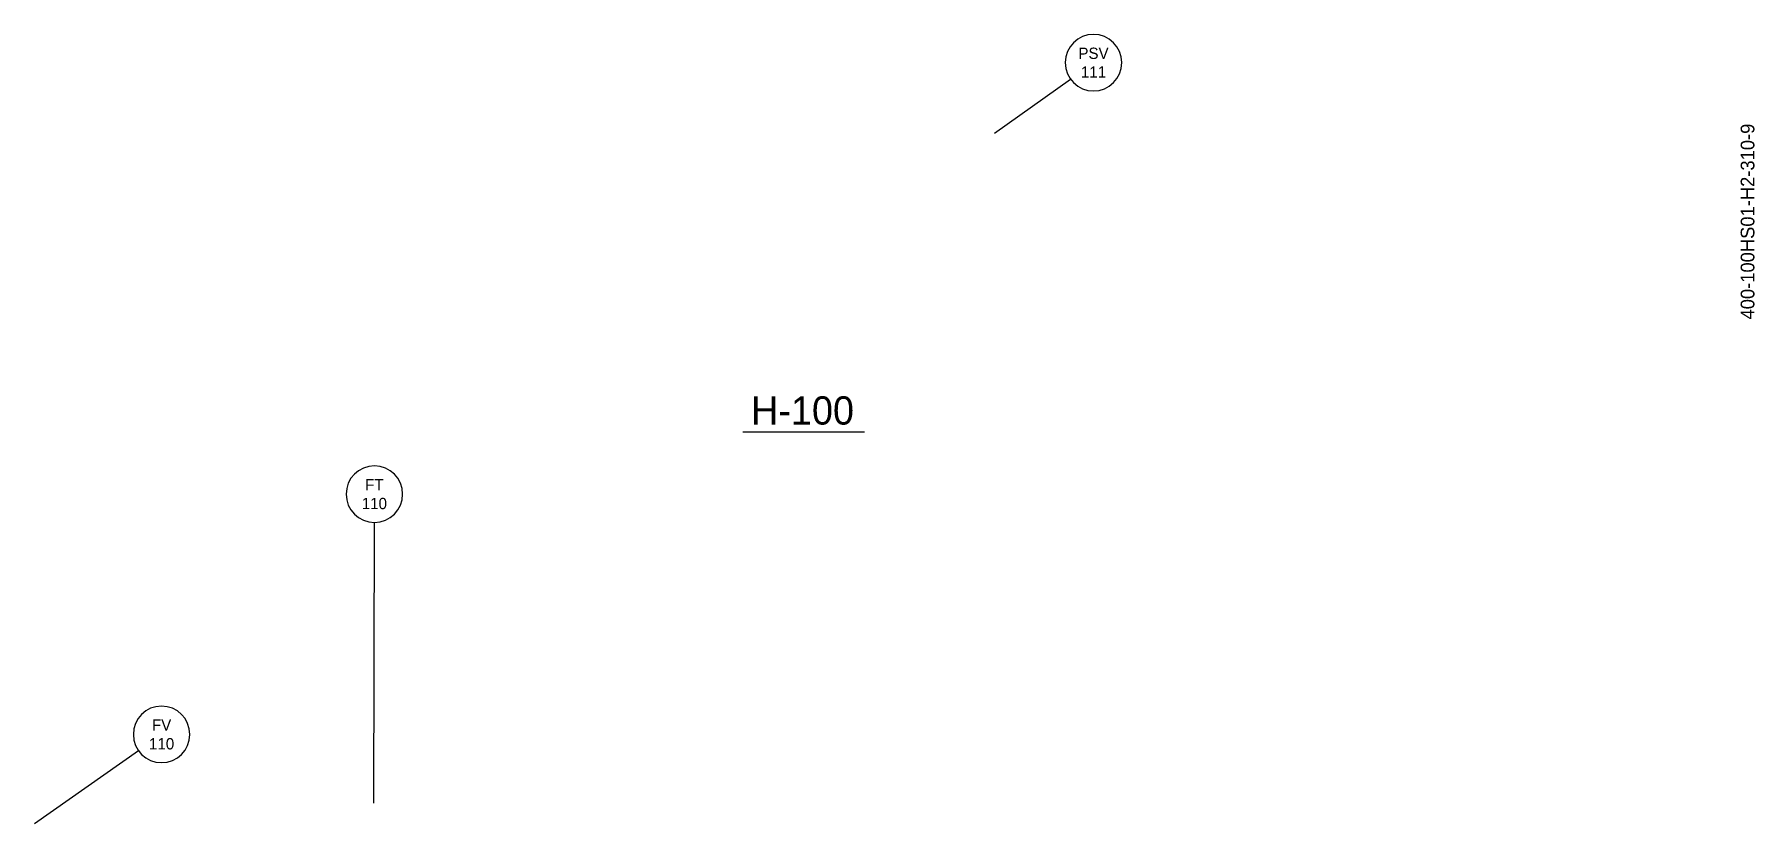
# Model space of a CAD drawing. Header units: millimetres. Extents: x 0 to 578, y 0 to 520.
# Drawn here: x 116.9 to 421.2, y 178.5 to 318.1 of the extents above; entities that cross this region are included whole.
import ezdxf
from ezdxf.enums import TextEntityAlignment as Align

# ---------------------------------------------------------------- set-up
doc = ezdxf.new("R2010")
doc.units = ezdxf.units.MM
doc.layers.add('Instrument', color=250, linetype='Continuous')
doc.layers.add('Text', color=7, linetype='Continuous')
doc.dimstyles.new('ISO-25', dxfattribs={"dimtxt": 2.5, "dimasz": 2.5, "dimexe": 1.25, "dimexo": 0.625, "dimtad": 1, "dimtxsty": 'Standard', "dimcen": 2.5, "dimadec": 0, "dimazin": 0, "dimtfac": 1, "dimtmove": 0, "dimatfit": 3, "dimfxl": 1, "dimarcsym": 0})

# ---------------------------------------------------------------- blocks, each defined once
blk = doc.blocks.new('*U4')
at = {"color": 0, "linetype": 'ByBlock', "lineweight": -3}
blk.add_line((-0.422, -0.152), (0.438, -0.152), dxfattribs=at)
at = {"color": 0, "linetype": 'ByBlock', "lineweight": -2}
blk.add_attdef('#(Equipment.Tag)', text='', height=0.2, dxfattribs=at).set_placement((0, 0), align=Align.MIDDLE)
blk = doc.blocks.new('*U17')
at = {"color": 0, "linetype": 'ByBlock', "lineweight": -2}
for start, end in [(0, 180), (180, 0)]:
    blk.add_arc((0, 0), 0.25, start, end, dxfattribs=at)
blk.add_wipeout([(-0.12, 0.149), (0.125, 0.151), (0.125, 0.024), (-0.12, 0.024)], dxfattribs=at)
blk.add_wipeout([(-0.118, -0.024), (0.122, -0.024), (0.122, -0.155), (-0.118, -0.155)], dxfattribs=at)
for tag, p in [('#(TargetObject.Type)', (0, 0.083)), ('#(TargetObject.LoopNumber)', (0, -0.083))]:
    blk.add_attdef(tag, text='', height=0.1, dxfattribs=at).set_placement(p, align=Align.MIDDLE_CENTER)
blk = doc.blocks.new('*U16')
at = {"color": 0, "linetype": 'ByBlock', "lineweight": -2}
for start, end in [(0, 180), (180, 0)]:
    blk.add_arc((0, 0), 0.25, start, end, dxfattribs=at)
blk.add_wipeout([(-0.102, 0.149), (0.107, 0.151), (0.107, 0.024), (-0.102, 0.024)], dxfattribs=at)
blk.add_wipeout([(-0.118, -0.024), (0.122, -0.024), (0.122, -0.155), (-0.118, -0.155)], dxfattribs=at)
for tag, p in [('#(TargetObject.Type)', (0, 0.083)), ('#(TargetObject.LoopNumber)', (0, -0.083))]:
    blk.add_attdef(tag, text='', height=0.1, dxfattribs=at).set_placement(p, align=Align.MIDDLE_CENTER)
blk = doc.blocks.new('Pipeline Tag_block')
at = {"color": 0, "linetype": 'ByBlock', "lineweight": -2}
blk.add_attdef('#(TargetObject.Tag)', text='', height=0.1, dxfattribs=at).set_placement((0, 0), align=Align.MIDDLE_CENTER)
blk = doc.blocks.new('*U14')
at = {"color": 0, "linetype": 'ByBlock', "lineweight": -2}
for start, end in [(0, 180), (180, 0)]:
    blk.add_arc((0, 0), 0.25, start, end, dxfattribs=at)
blk.add_wipeout([(-0.174, 0.149), (0.178, 0.151), (0.178, 0.024), (-0.174, 0.024)], dxfattribs=at)
blk.add_wipeout([(-0.109, -0.024), (0.113, -0.024), (0.113, -0.155), (-0.109, -0.155)], dxfattribs=at)
for tag, p in [('#(TargetObject.Type)', (0, 0.083)), ('#(TargetObject.LoopNumber)', (0, -0.083))]:
    blk.add_attdef(tag, text='', height=0.1, dxfattribs=at).set_placement(p, align=Align.MIDDLE_CENTER)

msp = doc.modelspace()

# ---------------------------------------------------------------- block references
at = {"layer": 'Instrument', "linetype": 'ByBlock', "xscale": 20, "yscale": 20, "zscale": 20}
for name, p, values in [('*U14', (304.29, 313.11), {'#(TargetObject.Type)': 'PSV', '#(TargetObject.LoopNumber)': '111'}), ('*U16', (177.06, 236.79), {'#(TargetObject.Type)': 'FT', '#(TargetObject.LoopNumber)': '110'}), ('*U17', (139.42, 194.29), {'#(TargetObject.Type)': 'FV', '#(TargetObject.LoopNumber)': '110'})]:
    msp.add_blockref(name, p, dxfattribs=at).add_auto_attribs(values)
at = {"layer": 'Text', "xscale": 24.26804001538254, "yscale": 24.26804001538254, "zscale": 24.26804001538254, "rotation": 90}
msp.add_blockref('Pipeline Tag_block', (420, 285), dxfattribs=at).add_auto_attribs({'#(TargetObject.Tag)': '400-100HS01-H2-310-9'})
at = {"layer": 'Text', "xscale": 25, "yscale": 25, "zscale": 25}
msp.add_blockref('*U4', (252.81, 251.59), dxfattribs=at).add_auto_attribs({'#(Equipment.Tag)': 'H-100'})

# ---------------------------------------------------------------- next in the draw order: leaders
at = {"layer": 'Instrument', "linetype": 'ByBlock', "has_arrowhead": 0}
for points in [[(286.79, 300.61), (300.22, 310.2)], [(116.92, 178.51), (135.32, 191.42)]]:
    msp.add_leader(points, dimstyle='ISO-25', dxfattribs=at)
at = {"layer": 'Instrument', "color": 6, "linetype": 'ByBlock', "has_arrowhead": 0}
msp.add_leader([(176.98, 182.15), (177.06, 231.79)], dimstyle='ISO-25', dxfattribs=at)

doc.saveas('drawing.dxf')
